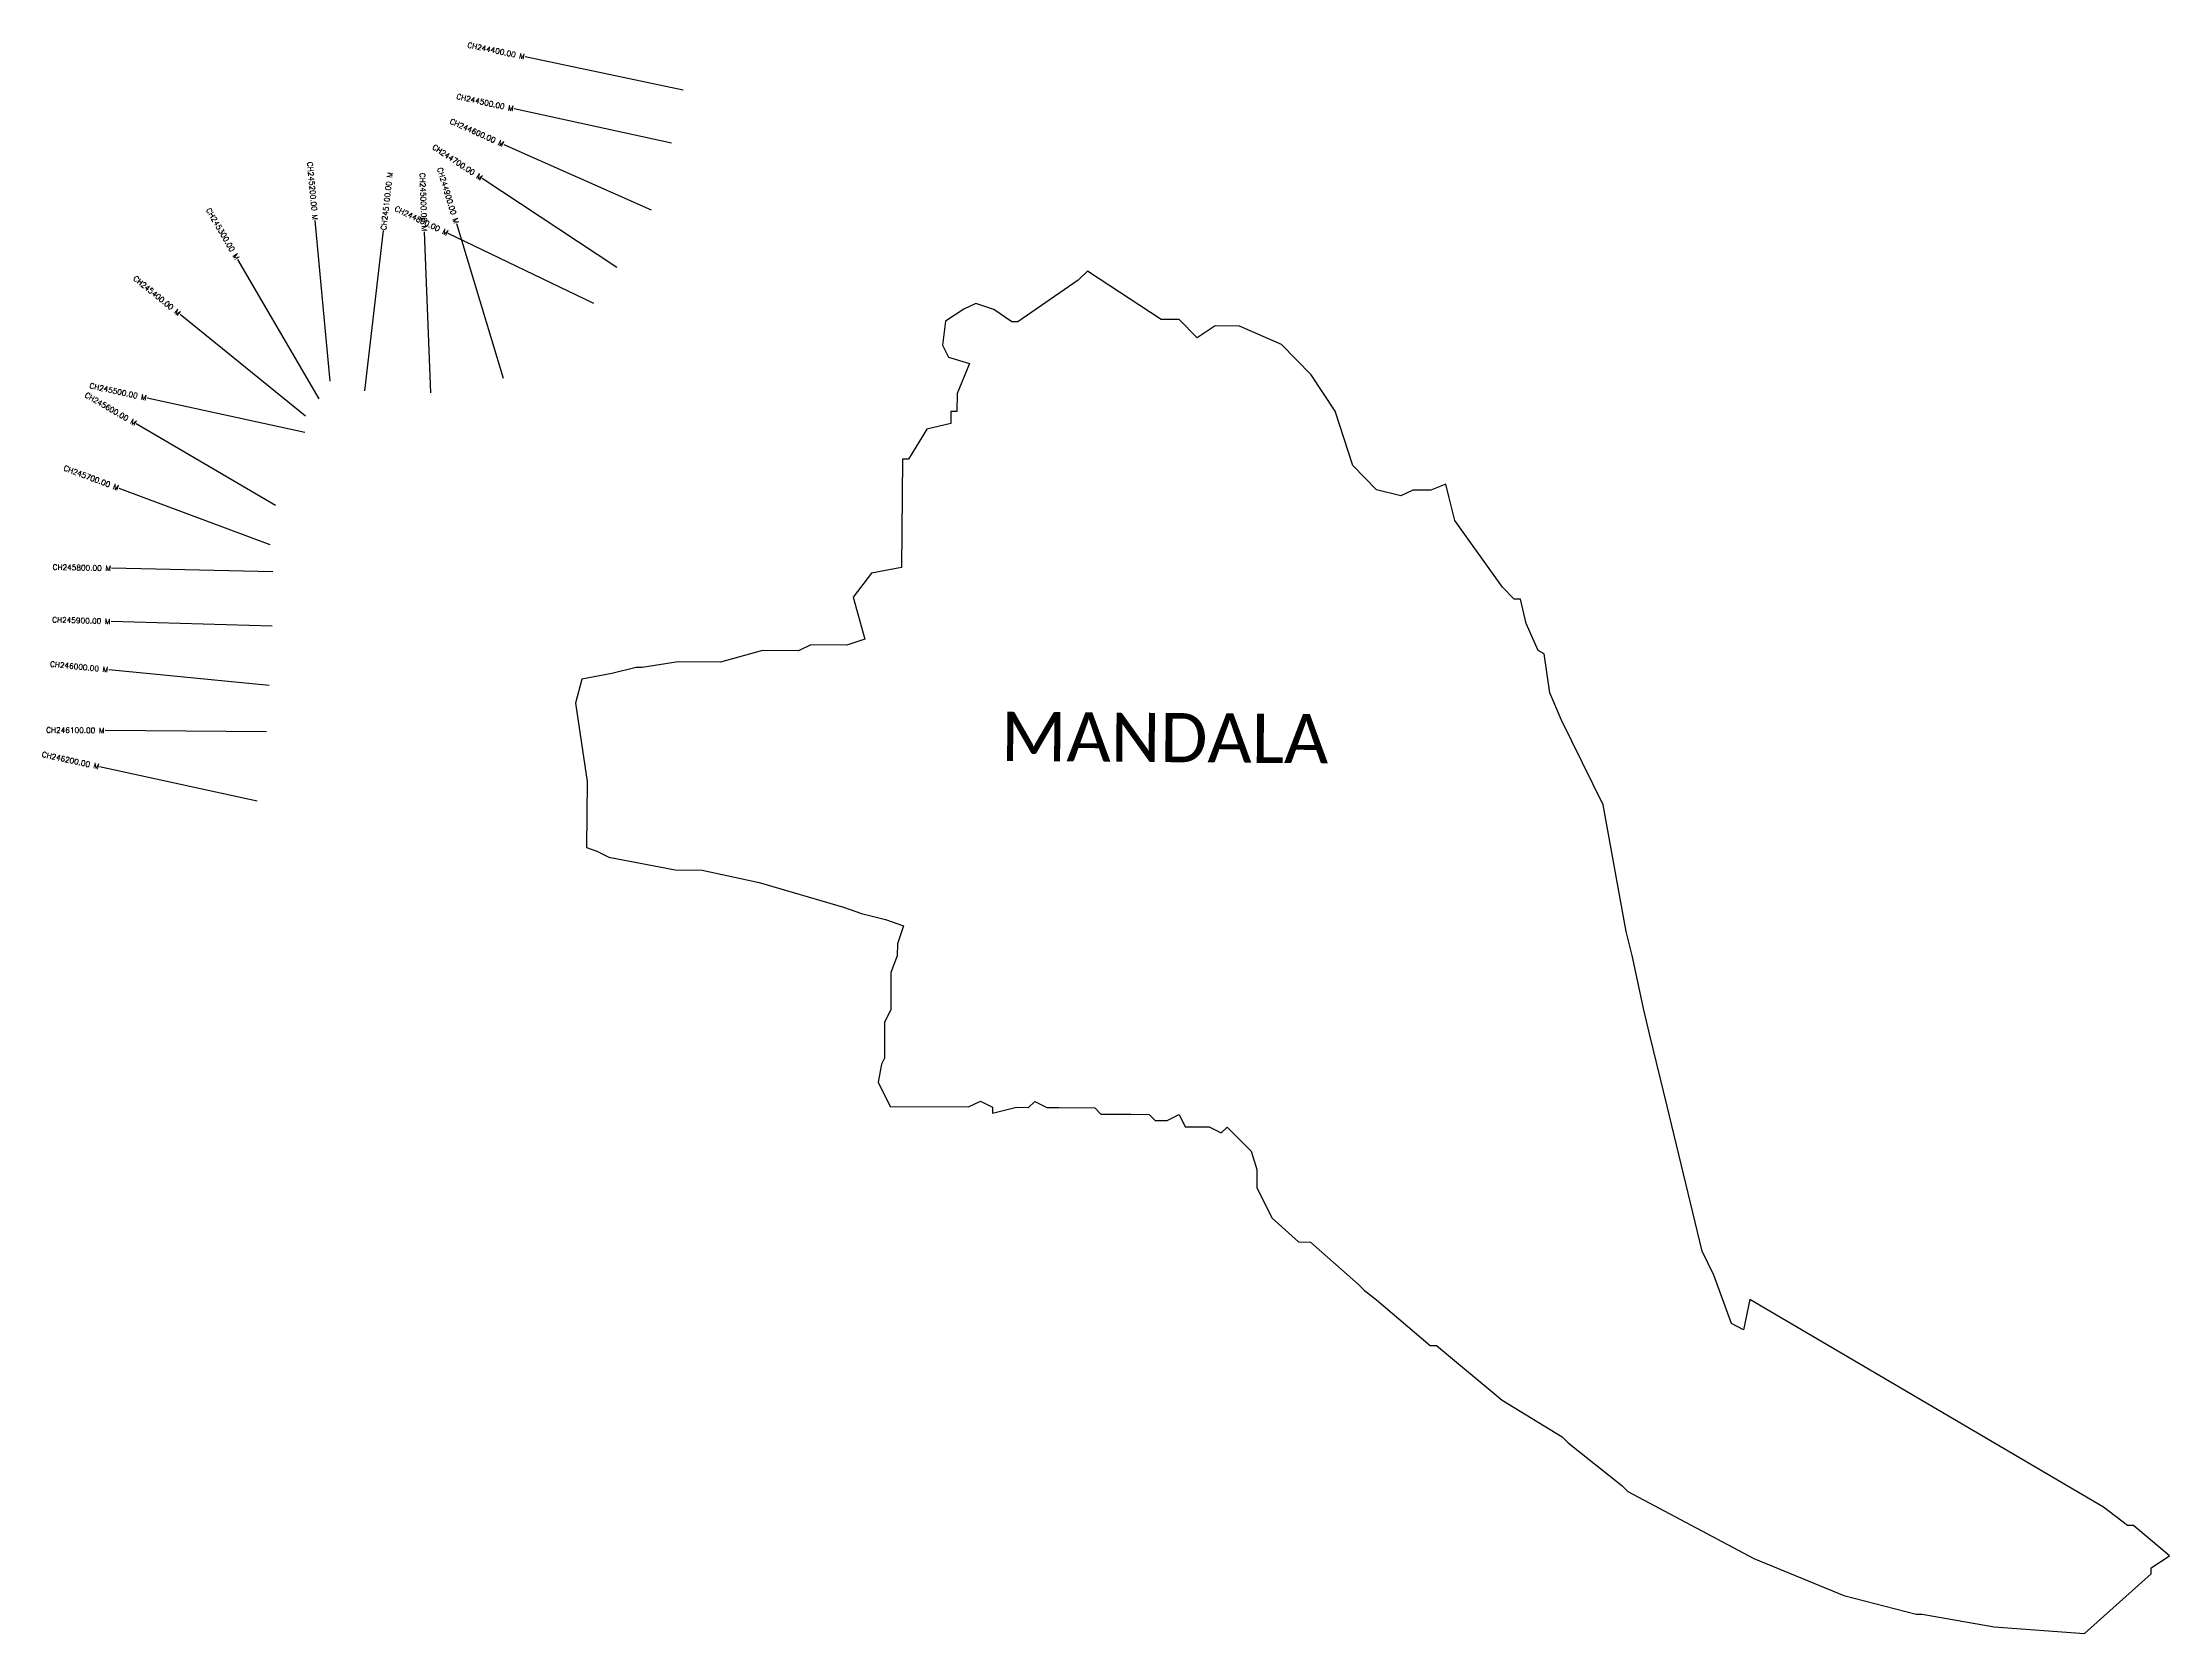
# Model space of a CAD drawing. Header units: metres. Extents: x 278472 to 282426, y 2044685 to 2047644.
import ezdxf
from ezdxf.enums import TextEntityAlignment as Align

# ---------------------------------------------------------------- set-up
doc = ezdxf.new("R2010")
doc.units = ezdxf.units.M
for name, color, linetype in [('CS', 134, 'Continuous'), ('CSMark', 6, 'Continuous'), ('village', 3, 'Continuous'), ('VILLAGE NAME', 250, 'Continuous')]:
    doc.layers.add(name, color=color, linetype=linetype)
doc.styles.get("Standard").update_dxf_attribs({"font": 'simplex.shx'})

msp = doc.modelspace()

# ---------------------------------------------------------------- linework, layer by layer
at = {"layer": 'CS'}
for p, q in [((279662.6, 2047555.2), (279369, 2047616.9)), ((279641.5, 2047456.2), (279348.5, 2047520.3)), ((279604.1, 2047331.7), (279329.9, 2047453.6)), ((279539.6, 2047225.1), (279289.3, 2047390.5)), ((279006.8, 2047014), (278978.9, 2047312.7)), ((279070.7, 2046995.8), (279105.4, 2047293.8)), ((279193.4, 2046992), (279182, 2047291.8)), ((279496.5, 2047158.2), (279226.1, 2047288.2)), ((279328.8, 2047019.1), (279241.8, 2047306.2)), ((278986.1, 2046981.2), (278834.8, 2047240.2)), ((278960.4, 2046949.1), (278727.4, 2047138.1)), ((278959.2, 2046918.2), (278666.1, 2046982.5)), ((278905, 2046783), (278646.1, 2046934.4)), ((278895, 2046709.5), (278614.1, 2046814.6)), ((278899.8, 2046659.4), (278599.9, 2046665.9)), ((278898.9, 2046558.1), (278599.1, 2046567.2)), ((278893.3, 2046448.2), (278594.7, 2046477.4)), ((278887.9, 2046361.9), (278587.9, 2046364.4)), ((278870.7, 2046232.9), (278577.6, 2046297))]:
    msp.add_line(p, q, dxfattribs=at)
at = {"layer": 'village', "color": 3, "true_color": 0x00ff00}
msp.add_lwpolyline([(281097.5, 2046754.9), (281086.6, 2046799.7), (281081.2, 2046822.2), (281053.1, 2046811.2), (281019.5, 2046811.4), (280997, 2046800.4), (280952.3, 2046812), (280907.9, 2046857.1), (280875.1, 2046958.1), (280830.8, 2047025.7), (280775.3, 2047082.1), (280697.1, 2047116.3), (280652.3, 2047116.6), (280618.6, 2047094.5), (280585.2, 2047128.3), (280551.6, 2047128.6), (280414.5, 2047218.5), (280397.6, 2047201.8), (280285.1, 2047124.5), (280274, 2047124.5), (280240.6, 2047147.2), (280207.1, 2047158.6), (280184.7, 2047147.6), (280150.9, 2047125.5), (280145, 2047080.8), (280156, 2047058.4), (280195.1, 2047046.9), (280172.3, 2046991.1), (280172, 2046957.6), (280160.8, 2046957.6), (280160.6, 2046935.3), (280115.8, 2046924.4), (280081.8, 2046868.8), (280070.6, 2046868.9), (280069, 2046667.6), (280013, 2046656.8), (279979.1, 2046612.3), (280000.8, 2046533.9), (279967.2, 2046523), (279900.1, 2046523.5), (279877.6, 2046512.5), (279810.5, 2046513), (279732, 2046491.3), (279653.7, 2046491.9), (279586.5, 2046481.3), (279575.3, 2046481.3), (279530.5, 2046470.5), (279474.5, 2046459.8), (279463, 2046415.1), (279484.2, 2046269.5), (279483.2, 2046146.5), (279502.6, 2046140), (279524.9, 2046128.6), (279647.9, 2046105.3), (279698.3, 2046104.9), (279804.5, 2046081.7), (279960.9, 2046035.7), (279994.4, 2046024.3), (280039.1, 2046012.7), (280072.7, 2046001.3), (280061.2, 2045967.8), (280061, 2045945.4), (280049.1, 2045914.6), (280049.1, 2045844.7), (280037.2, 2045822.3), (280037.2, 2045755.2), (280031.5, 2045744), (280025.6, 2045710.5), (280047.7, 2045665.5), (280193.3, 2045664.4), (280215.7, 2045675.4), (280238, 2045664), (280237.9, 2045652.9), (280282.8, 2045663.7), (280305.2, 2045663.5), (280316.5, 2045674.6), (280338.8, 2045663.3), (280361.2, 2045663.1), (280428.4, 2045662.6), (280439.5, 2045651), (280484.3, 2045651), (280495.5, 2045650.9), (280529.1, 2045650.6), (280540.2, 2045639.3), (280562.6, 2045639.1), (280585.1, 2045650.2), (280596.1, 2045627.7), (280640.9, 2045627.4), (280663.2, 2045616), (280674.5, 2045627.1), (280718.9, 2045582), (280729.6, 2045548.3), (280729.6, 2045514.7), (280757.2, 2045458.5), (280807.2, 2045413.3), (280829.6, 2045413.1), (280918.6, 2045334.1), (280929.7, 2045322.8), (280951.9, 2045305.8), (281052.1, 2045221), (281063.3, 2045221), (281185.7, 2045119.2), (281297.1, 2045051.2), (281308.2, 2045039.9), (281408.4, 2044960.8), (281419.5, 2044949.5), (281653.7, 2044824.5), (281821.2, 2044756.1), (281955.3, 2044721.4), (281966.5, 2044721.3), (282100.7, 2044697.9), (282268.6, 2044685.4), (282392.6, 2044796.4), (282392.7, 2044807.7), (282426.4, 2044829.8), (282359.7, 2044886.3), (282348.5, 2044886.4), (282304, 2044920.3), (281646.2, 2045306.1), (281634.6, 2045250.2), (281612.3, 2045261.6), (281579.4, 2045351.4), (281557.4, 2045396.4), (281535.6, 2045486.1), (281492.2, 2045665.6), (281459.7, 2045800.2), (281448.8, 2045845.1), (281427.2, 2045946.1), (281416.3, 2045990.9), (281373.3, 2046226.4), (281296.2, 2046383.8), (281274.2, 2046434.4), (281263.5, 2046507.2), (281252.4, 2046512.9), (281230.4, 2046563.5), (281219.5, 2046608.3), (281208.3, 2046608.4), (281186.1, 2046631)], close=True, dxfattribs=at)

# ---------------------------------------------------------------- texts
at = {"layer": 'CSMark'}
for s, rotation, p in [('CH244400.00 M', 348.1309, (279368.1, 2047617.1)), ('CH244500.00 M', 347.6736, (279347.5, 2047520.5)), ('CH244600.00 M', 336.0342, (279329, 2047454)), ('CH244700.00 M', 326.5394, (279288.5, 2047391)), ('CH245200.00 M', 275.33, (278978.8, 2047313.7)), ('CH245000.00 M', 272.1738, (279182, 2047292.8)), ('CH244900.00 M', 286.8511, (279241.5, 2047307.2)), ('CH245300.00 M', 300.2872, (278834.3, 2047241.1)), ('CH244800.00 M', 334.3134, (279225.2, 2047288.7)), ('CH245400.00 M', 320.9607, (278726.6, 2047138.7)), ('CH245500.00 M', 347.6319, (278665.2, 2046982.7)), ('CH245600.00 M', 329.6836, (278645.2, 2046934.9)), ('CH245700.00 M', 339.4806, (278613.1, 2046815)), ('CH245800.00 M', 358.755, (278598.9, 2046665.9)), ('CH245900.00 M', 358.2669, (278598.1, 2046567.2)), ('CH246000.00 M', 354.4014, (278593.7, 2046477.5)), ('CH246100.00 M', 359.5219, (278586.9, 2046364.4)), ('CH246200.00 M', 347.6697, (278576.7, 2046297.2))]:
    msp.add_text(s, height=10, rotation=rotation, dxfattribs=at).set_placement(p, align=Align.MIDDLE_RIGHT)
msp.add_text('CH245100.00 M', height=10, rotation=83.3577, dxfattribs=at).set_placement((279105.5, 2047294.8), align=Align.MIDDLE_LEFT)
at = {"layer": 'VILLAGE NAME', "insert": (280254.2, 2046399.4), "char_height": 91.425, "attachment_point": 1, "rotation": 359.5442}
msp.add_mtext_dynamic_manual_height_columns('{\\fCalibri|b0|i0|c0|p34;MANDALA}', width=798.716, gutter_width=457.1, heights=[0], dxfattribs=at)

doc.saveas('drawing.dxf')
